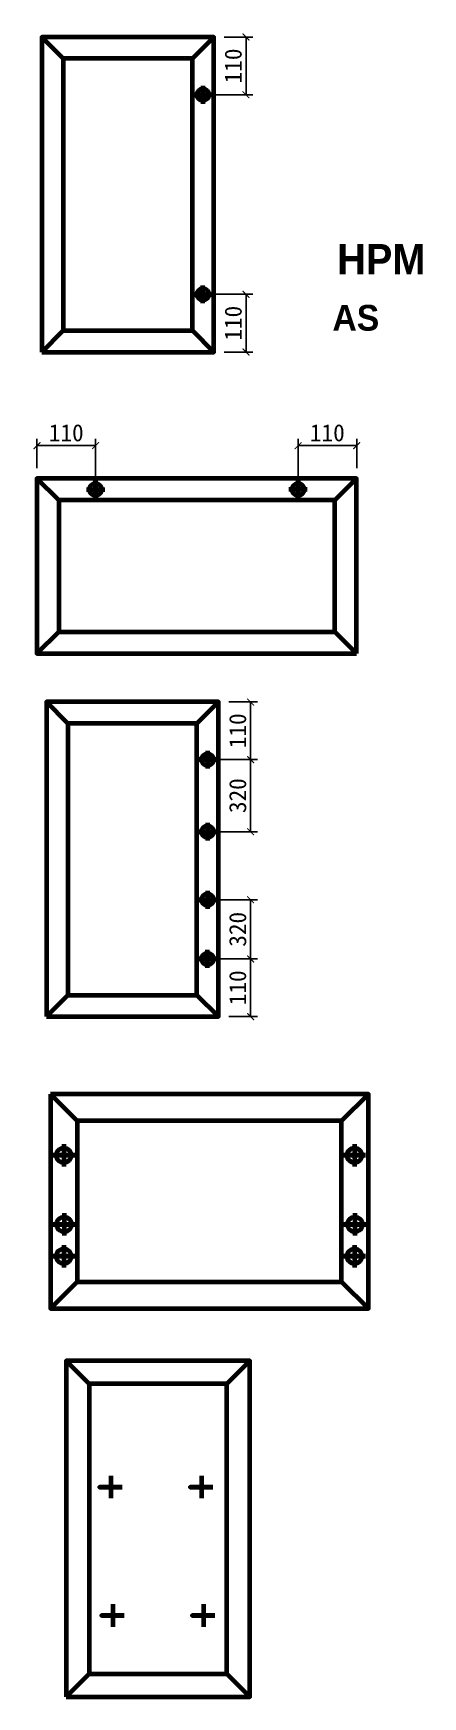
# Model space of a CAD drawing. Header units: millimetres. Extents: x -44117 to 256353, y -2095463 to 65325.
# Drawn here: x 103223 to 103794, y -268933 to -266498 of the extents above; entities that cross this region are included whole.
import ezdxf

# ---------------------------------------------------------------- set-up
doc = ezdxf.new("R2010")
doc.units = ezdxf.units.MM
doc.header["$LTSCALE"] = 10
doc.layers.add('Layer1', color=7, linetype='Continuous', lineweight=70)
doc.styles.add('MtX_Gulim', font='')
doc.styles.get('MtX_Gulim').set_extended_font_data('Gulim', bold=True)
doc.dimstyles.new('ISO-25', dxfattribs={"dimtxt": 2.5, "dimasz": 2.5, "dimexe": 1, "dimexo": 1, "dimtad": 1, "dimtxsty": 'Standard', "dimblk": 'ARCHTICK', "dimcen": 2.5, "dimadec": 0, "dimazin": 0, "dimtfac": 1, "dimtmove": 0, "dimatfit": 3, "dimfxl": 0, "dimarcsym": 0})

msp = doc.modelspace()

# ---------------------------------------------------------------- texts
at = {"color": 242, "linetype": 'Continuous', "true_color": 0xcd2027, "style": 'MtX_Gulim'}
for s, height, p in [('HPM', 44.508282, (103668.38085, -266851.49743)), ('AS', 37.741417, (103661.47944, -266933.78541))]:
    msp.add_text(s, height=height, dxfattribs=at).set_placement(p)

# ---------------------------------------------------------------- blocks, each defined once
blk = doc.blocks.new('_ArchTick')
at = {"color": 0, "linetype": 'ByBlock', "const_width": 0.15}
blk.add_lwpolyline([(-0.5, -0.5), (0.5, 0.5)], dxfattribs=at)
blk = doc.blocks.new('*D3202')
at = {"color": 0, "lineweight": -2}
for p, q in [((103502.7, -266504), (103544.8, -266504)), ((103534.8, -266504), (103534.8, -266588.5)), ((103486.6, -266588.5), (103544.8, -266588.5))]:
    blk.add_line(p, q, dxfattribs=at)
at = {"layer": 'Defpoints', "color": 0}
for p in [(103487.7, -266504), (103471.6, -266588.5), (103534.8, -266588.5)]:
    blk.add_point(p, dxfattribs=at)
at = {"color": 0, "lineweight": -2, "xscale": 10, "yscale": 10, "zscale": 10}
for p, rotation in [((103534.8, -266504), 90), ((103534.8, -266588.5), 270)]:
    blk.add_blockref('_ArchTick', p, dxfattribs=dict(at, rotation=rotation))
at = {"color": 0, "insert": (103516.1, -266546.3), "char_height": 25, "attachment_point": 5, "rotation": 90}
blk.add_mtext('110', dxfattribs=at)
blk = doc.blocks.new('*D3203')
at = {"color": 0, "lineweight": -2}
for p, q in [((103486.6, -266880.6), (103544.8, -266880.6)), ((103534.8, -266965.1), (103534.8, -266880.6)), ((103502.7, -266965.1), (103544.8, -266965.1))]:
    blk.add_line(p, q, dxfattribs=at)
at = {"layer": 'Defpoints', "color": 0}
for p in [(103471.6, -266880.6), (103534.8, -266880.6), (103487.7, -266965.1)]:
    blk.add_point(p, dxfattribs=at)
at = {"color": 0, "lineweight": -2, "xscale": 10, "yscale": 10, "zscale": 10}
for p, rotation in [((103534.8, -266880.6), 90), ((103534.8, -266965.1), 270)]:
    blk.add_blockref('_ArchTick', p, dxfattribs=dict(at, rotation=rotation))
at = {"color": 0, "insert": (103516.1, -266922.9), "char_height": 25, "attachment_point": 5, "rotation": 90}
blk.add_mtext('110', dxfattribs=at)
blk = doc.blocks.new('*D3204')
at = {"color": 0, "lineweight": -2}
for p, q in [((103228.4, -267135), (103228.4, -267092.1)), ((103314.3, -267151.4), (103314.3, -267092.1)), ((103228.4, -267102.1), (103314.3, -267102.1))]:
    blk.add_line(p, q, dxfattribs=at)
at = {"layer": 'Defpoints', "color": 0}
for p in [(103314.3, -267102.1), (103228.4, -267150), (103314.3, -267166.4)]:
    blk.add_point(p, dxfattribs=at)
at = {"color": 0, "lineweight": -2, "xscale": 10, "yscale": 10, "zscale": 10, "rotation": 180}
blk.add_blockref('_ArchTick', (103228.4, -267102.1), dxfattribs=at)
at = {"color": 0, "lineweight": -2, "xscale": 10, "yscale": 10, "zscale": 10}
blk.add_blockref('_ArchTick', (103314.3, -267102.1), dxfattribs=at)
at = {"color": 0, "insert": (103271.3, -267083.4), "char_height": 25, "attachment_point": 5}
blk.add_mtext('110', dxfattribs=at)
blk = doc.blocks.new('*D3205')
at = {"color": 0, "lineweight": -2}
for p, q in [((103611.1, -267151.4), (103611.1, -267092.1)), ((103697, -267135), (103697, -267092.1)), ((103697, -267102.1), (103611.1, -267102.1))]:
    blk.add_line(p, q, dxfattribs=at)
at = {"layer": 'Defpoints', "color": 0}
for p in [(103611.1, -267102.1), (103611.1, -267166.4), (103697, -267150)]:
    blk.add_point(p, dxfattribs=at)
at = {"color": 0, "lineweight": -2, "xscale": 10, "yscale": 10, "zscale": 10, "rotation": 180}
blk.add_blockref('_ArchTick', (103611.1, -267102.1), dxfattribs=at)
at = {"color": 0, "lineweight": -2, "xscale": 10, "yscale": 10, "zscale": 10}
blk.add_blockref('_ArchTick', (103697, -267102.1), dxfattribs=at)
at = {"color": 0, "insert": (103654, -267083.4), "char_height": 25, "attachment_point": 5}
blk.add_mtext('110', dxfattribs=at)
blk = doc.blocks.new('*D3206')
at = {"color": 0, "lineweight": -2}
for p, q in [((103509.4, -267477.3), (103551.5, -267477.3)), ((103541.5, -267477.3), (103541.5, -267561.6)), ((103493.4, -267561.6), (103551.5, -267561.6))]:
    blk.add_line(p, q, dxfattribs=at)
at = {"layer": 'Defpoints', "color": 0}
for p in [(103494.4, -267477.3), (103478.4, -267561.6), (103541.5, -267561.6)]:
    blk.add_point(p, dxfattribs=at)
at = {"color": 0, "lineweight": -2, "xscale": 10, "yscale": 10, "zscale": 10}
for p, rotation in [((103541.5, -267477.3), 90), ((103541.5, -267561.6), 270)]:
    blk.add_blockref('_ArchTick', p, dxfattribs=dict(at, rotation=rotation))
at = {"color": 0, "insert": (103522.7, -267519.4), "char_height": 25, "attachment_point": 5, "rotation": 90}
blk.add_mtext('110', dxfattribs=at)
blk = doc.blocks.new('*D3207')
at = {"color": 0, "lineweight": -2}
for p, q in [((103493.4, -267853.4), (103551.5, -267853.4)), ((103541.5, -267937.8), (103541.5, -267853.4)), ((103509.4, -267937.8), (103551.5, -267937.8))]:
    blk.add_line(p, q, dxfattribs=at)
at = {"layer": 'Defpoints', "color": 0}
for p in [(103478.4, -267853.4), (103541.5, -267853.4), (103494.4, -267937.8)]:
    blk.add_point(p, dxfattribs=at)
at = {"color": 0, "lineweight": -2, "xscale": 10, "yscale": 10, "zscale": 10}
for p, rotation in [((103541.5, -267853.4), 90), ((103541.5, -267937.8), 270)]:
    blk.add_blockref('_ArchTick', p, dxfattribs=dict(at, rotation=rotation))
at = {"color": 0, "insert": (103522.7, -267895.6), "char_height": 25, "attachment_point": 5, "rotation": 90}
blk.add_mtext('110', dxfattribs=at)
blk = doc.blocks.new('*D3208')
at = {"color": 0, "lineweight": -2}
for p, q in [((103493.4, -267561.6), (103551.5, -267561.6)), ((103541.5, -267561.6), (103541.5, -267667.1)), ((103493.4, -267667.1), (103551.5, -267667.1))]:
    blk.add_line(p, q, dxfattribs=at)
at = {"layer": 'Defpoints', "color": 0}
for p in [(103478.4, -267561.6), (103478.4, -267667.1), (103541.5, -267667.1)]:
    blk.add_point(p, dxfattribs=at)
at = {"color": 0, "lineweight": -2, "xscale": 10, "yscale": 10, "zscale": 10}
for p, rotation in [((103541.5, -267561.6), 90), ((103541.5, -267667.1), 270)]:
    blk.add_blockref('_ArchTick', p, dxfattribs=dict(at, rotation=rotation))
at = {"color": 0, "insert": (103522.7, -267614.4), "char_height": 25, "attachment_point": 5, "rotation": 90}
blk.add_mtext('320', dxfattribs=at)
blk = doc.blocks.new('*D3209')
at = {"color": 0, "lineweight": -2}
for p, q in [((103493.4, -267766.7), (103551.5, -267766.7)), ((103541.5, -267766.7), (103541.5, -267853.4)), ((103493.4, -267853.4), (103551.5, -267853.4))]:
    blk.add_line(p, q, dxfattribs=at)
at = {"layer": 'Defpoints', "color": 0}
for p in [(103478.4, -267766.7), (103478.4, -267853.4), (103541.5, -267853.4)]:
    blk.add_point(p, dxfattribs=at)
at = {"color": 0, "lineweight": -2, "xscale": 10, "yscale": 10, "zscale": 10}
for p, rotation in [((103541.5, -267766.7), 90), ((103541.5, -267853.4), 270)]:
    blk.add_blockref('_ArchTick', p, dxfattribs=dict(at, rotation=rotation))
at = {"color": 0, "insert": (103522.7, -267810), "char_height": 25, "attachment_point": 5, "rotation": 90}
blk.add_mtext('320', dxfattribs=at)

# ---------------------------------------------------------------- dimensions: what is measured, and where the dimension line sits
for base, p1, p2, angle, text, picture, middle in [((103534.82268, -266588.53387), (103487.72385, -266504.02276), (103471.60798, -266588.53387), 90, '110', '*D3202', (103516.07268, -266546.27831)), ((103534.82268, -266880.63328), (103487.72385, -266965.1444), (103471.60798, -266880.63328), 270, '110', '*D3203', (103516.07268, -266922.88884)), ((103314.28424, -267102.12838), (103228.414, -267149.98468), (103314.28424, -267166.35972), 180, '110', '*D3204', (103271.34912, -267083.37838)), ((103541.48131, -267561.64774), (103494.44588, -267477.25039), (103478.35171, -267561.64774), 90, '110', '*D3206', (103522.73131, -267519.44907)), ((103541.48131, -267667.10978), (103478.35171, -267561.64774), (103478.35171, -267667.10978), 90, '320', '*D3208', (103522.73131, -267614.37876)), ((103541.48131, -267853.35395), (103478.35171, -267766.73974), (103478.35171, -267853.35395), 90, '320', '*D3209', (103522.73131, -267810.04685)), ((103541.48131, -267853.35395), (103494.44588, -267937.7513), (103478.35171, -267853.35395), 270, '110', '*D3207', (103522.73131, -267895.55263))]:
    dim = msp.add_linear_dim(base=base, p1=p1, p2=p2, angle=angle, text=text, dimstyle='ISO-25', override={"dimscale": 10, "dimasz": 1, "dimexo": 1.5, "dimtxsty": 'Standard'})
    dim.commit()
    dim.dimension.update_dxf_attribs({"geometry": picture, "text_midpoint": middle})
dim = msp.add_linear_dim(base=(103611.08127, -267102.12838), p1=(103696.95152, -267149.98468), p2=(103611.08127, -267166.35972), text='110', dimstyle='ISO-25', override={"dimscale": 10, "dimasz": 1, "dimexo": 1.5, "dimtxsty": 'Standard'})
dim.commit()
dim.dimension.update_dxf_attribs({"geometry": '*D3205', "text_midpoint": (103654.01639, -267083.37838)})

# ---------------------------------------------------------------- linework, layer by layer
at = {"layer": 'Layer1'}
for p, q in [((103266.833, -266535.57859), (103235.27716, -266504.02276)), ((103456.16801, -266535.57859), (103487.72385, -266504.02276)), ((103471.60798, -266575.41733), (103471.60798, -266601.65041)), ((103471.60798, -266893.74982), (103471.60798, -266867.51675)), ((103235.27716, -266965.1444), (103266.833, -266933.58856)), ((103487.72385, -266965.1444), (103456.16801, -266933.58856)), ((103456.16801, -266933.58856), (103487.72385, -266965.1444)), ((103260.47732, -267182.048), (103228.414, -267149.98468)), ((103300.95676, -267166.35972), (103327.61172, -267166.35972)), ((103624.40875, -267166.35972), (103597.75379, -267166.35972)), ((103696.95152, -267149.98468), (103664.88819, -267182.048)), ((103664.88819, -267182.048), (103696.95152, -267149.98468)), ((103260.47732, -267374.42795), (103228.414, -267406.49127)), ((103696.95152, -267406.49127), (103664.88819, -267374.42795)), ((103273.85238, -267508.76375), (103242.33902, -267477.25039)), ((103462.93252, -267508.76375), (103494.44588, -267477.25039)), ((103478.35171, -267548.54886), (103478.35171, -267574.74662)), ((103478.35171, -267654.0109), (103478.35171, -267680.20866)), ((103478.35171, -267753.64086), (103478.35171, -267779.83862)), ((103478.35171, -267866.45283), (103478.35171, -267840.25507)), ((103242.33902, -267937.7513), (103273.85238, -267906.23795)), ((103494.44588, -267937.7513), (103462.93252, -267906.23795)), ((103462.93252, -267906.23795), (103494.44588, -267937.7513)), ((103248.18726, -268051.1904), (103287.42969, -268090.43283)), ((103674.86804, -268090.43283), (103714.11047, -268051.1904)), ((103267.67224, -268124.47331), (103267.67224, -268157.09642)), ((103693.7769, -268124.47331), (103693.7769, -268157.09642)), ((103268.20755, -268225.6464), (103268.20755, -268258.26951)), ((103694.3122, -268225.6464), (103694.3122, -268258.26951)), ((103267.67224, -268272.21814), (103267.67224, -268304.84125)), ((103693.7769, -268272.21814), (103693.7769, -268304.84125)), ((103248.18726, -268365.12982), (103287.42969, -268325.88739)), ((103287.42969, -268325.88739), (103248.18726, -268365.12982)), ((103674.86804, -268325.88739), (103714.11047, -268365.12982)), ((103304.71685, -268475.11868), (103271.06121, -268441.46304)), ((103506.65066, -268475.11868), (103540.3063, -268441.46304)), ((103336.6444, -268609.84891), (103336.6444, -268642.84403)), ((103469.50762, -268609.84891), (103469.50762, -268642.84403)), ((103339.58313, -268797.92801), (103339.58313, -268830.92312)), ((103472.44636, -268797.92801), (103472.44636, -268830.92312)), ((103271.06121, -268933.26883), (103304.71685, -268899.61319)), ((103540.3063, -268933.26883), (103506.65066, -268899.61319)), ((103506.65066, -268899.61319), (103540.3063, -268933.26883))]:
    msp.add_line(p, q, dxfattribs=at)
for points in [[(103235.27716, -266965.1444), (103487.72385, -266965.1444), (103487.72385, -266504.02276), (103235.27716, -266504.02276)], [(103266.833, -266933.58856), (103456.16801, -266933.58856), (103456.16801, -266535.57859), (103266.833, -266535.57859)], [(103484.72452, -266588.53387), (103458.49145, -266588.53387)], [(103484.72452, -266880.63328), (103458.49145, -266880.63328)], [(103696.95152, -267406.49127), (103696.95152, -267149.98468), (103228.414, -267149.98468), (103228.414, -267406.49127)], [(103314.28424, -267153.03223), (103314.28424, -267179.6872)], [(103611.08127, -267153.03223), (103611.08127, -267179.6872)], [(103664.88819, -267374.42795), (103664.88819, -267182.048), (103260.47732, -267182.048), (103260.47732, -267374.42795)], [(103242.33902, -267937.7513), (103494.44588, -267937.7513), (103494.44588, -267477.25039), (103242.33902, -267477.25039)], [(103273.85238, -267906.23795), (103462.93252, -267906.23795), (103462.93252, -267508.76375), (103273.85238, -267508.76375)], [(103491.45059, -267561.64774), (103465.25283, -267561.64774)], [(103491.45059, -267667.10978), (103465.25283, -267667.10978)], [(103491.45059, -267766.73974), (103465.25283, -267766.73974)], [(103491.45059, -267853.35395), (103465.25283, -267853.35395)], [(103248.18726, -268051.1904), (103248.18726, -268365.12982), (103714.11047, -268365.12982), (103714.11047, -268051.1904)], [(103287.42969, -268090.43283), (103287.42969, -268325.88739), (103674.86804, -268325.88739), (103674.86804, -268090.43283)], [(103283.9838, -268140.78486), (103251.36069, -268140.78486)], [(103710.08845, -268140.78486), (103677.46534, -268140.78486)], [(103284.51911, -268241.95795), (103251.89599, -268241.95795)], [(103710.62376, -268241.95795), (103678.00065, -268241.95795)], [(103283.9838, -268288.52969), (103251.36069, -268288.52969)], [(103710.08845, -268288.52969), (103677.46534, -268288.52969)], [(103271.06121, -268933.26883), (103540.3063, -268933.26883), (103540.3063, -268441.46304), (103271.06121, -268441.46304)], [(103304.71685, -268899.61319), (103506.65066, -268899.61319), (103506.65066, -268475.11868), (103304.71685, -268475.11868)], [(103353.14196, -268626.34647), (103320.14684, -268626.34647)], [(103486.00518, -268626.34647), (103453.01007, -268626.34647)], [(103356.08069, -268814.42556), (103323.08557, -268814.42556)], [(103488.94392, -268814.42556), (103455.9488, -268814.42556)]]:
    msp.add_lwpolyline(points, close=True, dxfattribs=at)
for centre, radius in [((103471.60798, -266588.53387), 8.74436), ((103471.60798, -266880.63328), 8.74436), ((103314.28424, -267166.35972), 8.88499), ((103611.08127, -267166.35972), 8.88499), ((103478.35171, -267561.64774), 8.73259), ((103478.35171, -267667.10978), 8.73259), ((103478.35171, -267766.73974), 8.73259), ((103478.35171, -267853.35395), 8.73259), ((103267.67224, -268140.78486), 10.87437), ((103693.7769, -268140.78486), 10.87437), ((103268.20755, -268241.95795), 10.87437), ((103694.3122, -268241.95795), 10.87437), ((103267.67224, -268288.52969), 10.87437), ((103693.7769, -268288.52969), 10.87437)]:
    msp.add_circle(centre, radius, dxfattribs=at)

msp.set_redraw_order([(e.dxf.handle, doc.entitydb.next_handle()) for e in msp.query("TEXT MTEXT ATTDEF DIMENSION ARC_DIMENSION")])  # texts and dimensions are drawn at this point

doc.saveas('drawing.dxf')
